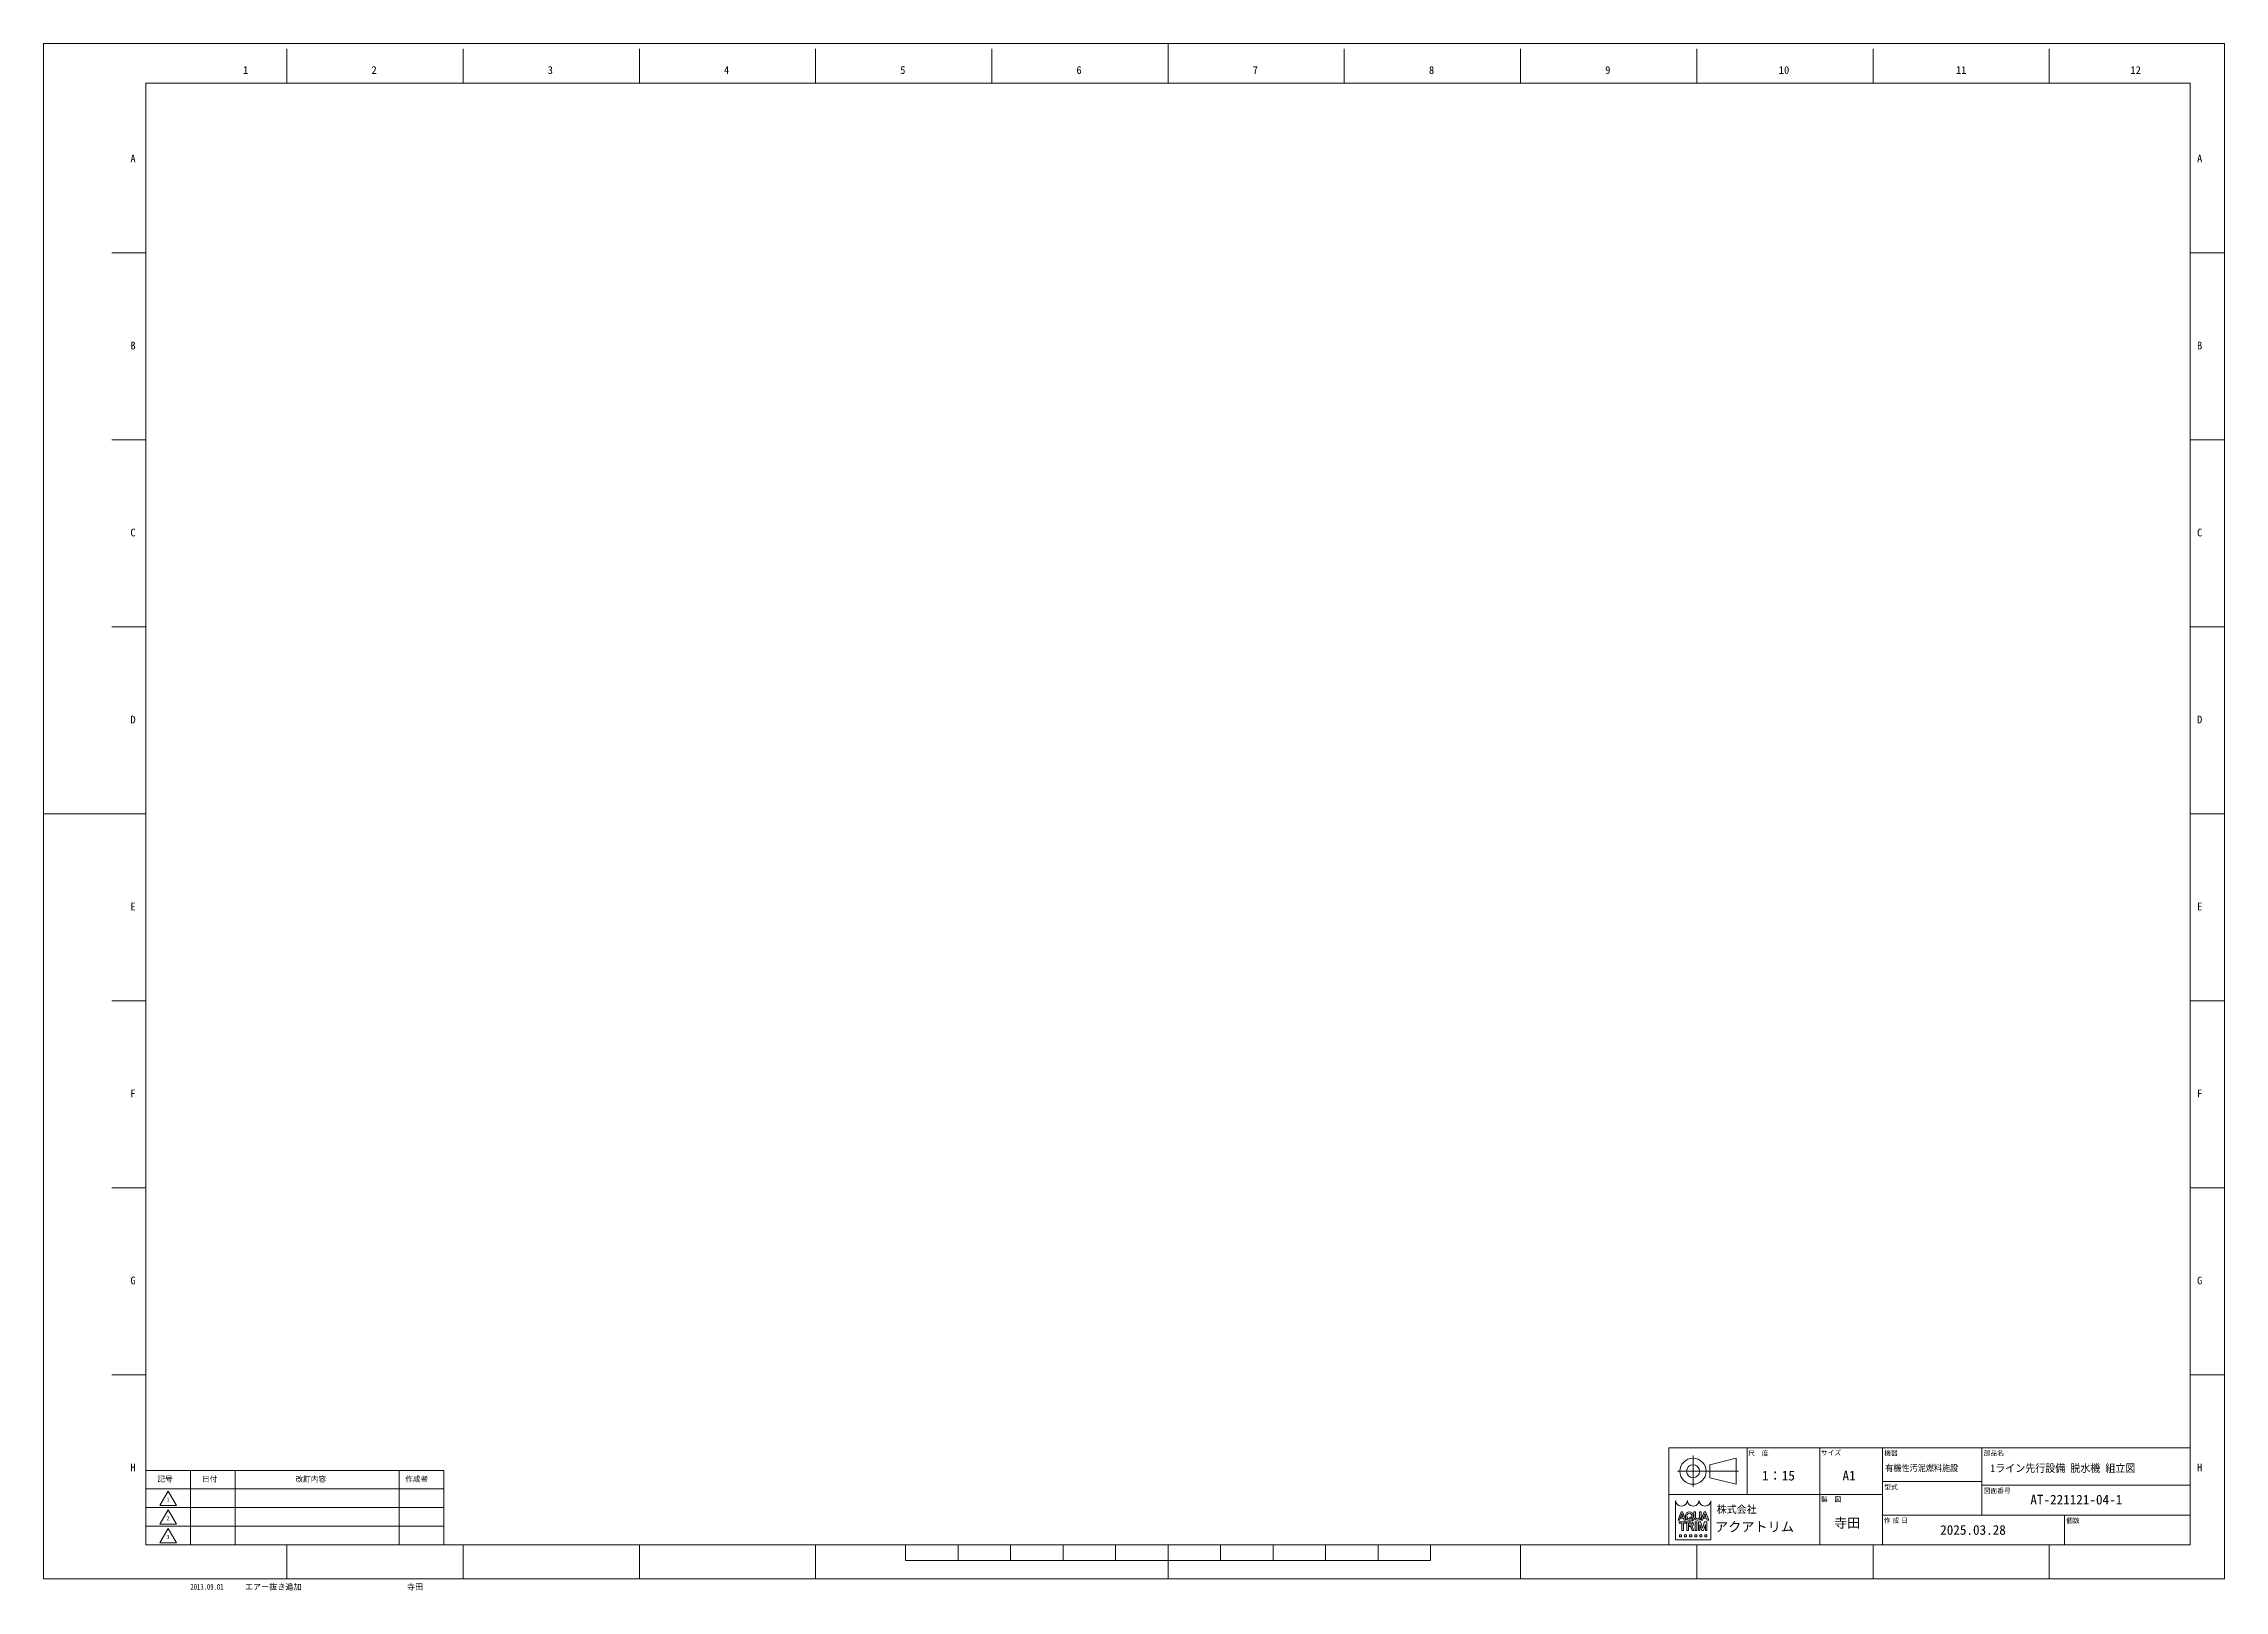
# Model space of a CAD drawing. Units: millimetres at full size. Extents: x -32787 to 32787, y -11878 to 14562.
# Drawn here: x -25896 to -13473, y -11878 to -3069 of the extents above; entities that cross this region are included whole.
import ezdxf
from ezdxf.enums import TextEntityAlignment as Align

# ---------------------------------------------------------------- set-up
doc = ezdxf.new("R2010")
doc.units = ezdxf.units.MM
doc.header["$LTSCALE"] = 9.6
doc.layers.add('0-0_90_FRAME', color=2, linetype='Continuous', lineweight=9)
doc.layers.add('0-1_91_BLANK', color=6, linetype='Continuous', lineweight=9)
doc.styles.add('ＭＳ ゴシック', font='')
doc.styles.add('ＭＳ Ｐゴシック', font='')
doc.styles.get('ＭＳ ゴシック').set_extended_font_data('MS Gothic')
doc.styles.get('ＭＳ Ｐゴシック').set_extended_font_data('MS PGothic')

msp = doc.modelspace()

# ---------------------------------------------------------------- texts
at = {"layer": '0-0_90_FRAME', "color": 134}
for s, height, style, p in [('1', 43.99, 'ＭＳ ゴシック', (-24760.835, -3254.502)), ('2', 43.99, 'ＭＳ ゴシック', (-24028.854, -3254.502)), ('3', 43.99, 'ＭＳ ゴシック', (-23024.853, -3254.502)), ('4', 43.99, 'ＭＳ ゴシック', (-22020.852, -3254.502)), ('5', 43.99, 'ＭＳ ゴシック', (-21016.851, -3254.502)), ('6', 43.99, 'ＭＳ ゴシック', (-20012.849, -3254.502)), ('7', 43.99, 'ＭＳ ゴシック', (-19008.848, -3254.502)), ('8', 43.99, 'ＭＳ ゴシック', (-18004.847, -3254.502)), ('9', 43.99, 'ＭＳ ゴシック', (-17000.846, -3254.502)), ('10', 43.99, 'ＭＳ ゴシック', (-16011.845, -3254.502)), ('11', 43.99, 'ＭＳ ゴシック', (-15002.844, -3254.502)), ('12', 43.99, 'ＭＳ ゴシック', (-14008.843, -3254.502)), ('A', 43.99, 'ＭＳ ゴシック', (-25402.125, -3758.777)), ('A', 43.99, 'ＭＳ ゴシック', (-13629.25, -3758.777)), ('B', 43.99, 'ＭＳ ゴシック', (-25402.125, -4823.736)), ('B', 43.99, 'ＭＳ ゴシック', (-13629.25, -4823.736)), ('C', 43.99, 'ＭＳ ゴシック', (-25402.125, -5888.694)), ('C', 43.99, 'ＭＳ ゴシック', (-13629.25, -5888.694)), ('D', 43.99, 'ＭＳ ゴシック', (-25402.125, -6953.652)), ('D', 43.99, 'ＭＳ ゴシック', (-13629.25, -6953.652)), ('E', 43.99, 'ＭＳ ゴシック', (-25402.125, -8018.61)), ('E', 43.99, 'ＭＳ ゴシック', (-13629.25, -8018.61)), ('F', 43.99, 'ＭＳ ゴシック', (-25402.125, -9083.569)), ('F', 43.99, 'ＭＳ ゴシック', (-13629.25, -9083.569)), ('G', 43.99, 'ＭＳ ゴシック', (-25402.125, -10148.527)), ('G', 43.99, 'ＭＳ ゴシック', (-13629.25, -10148.527)), ('H', 43.99, 'ＭＳ ゴシック', (-25402.125, -11213.485)), ('尺\u3000度', 27.49, 'ＭＳ Ｐゴシック', (-16185.673, -11119.427)), ('サイズ', 27.49, 'ＭＳ Ｐゴシック', (-15771.995, -11116.631)), ('機器', 27.49, 'ＭＳ Ｐゴシック', (-15411.1, -11118.808)), ('部品名', 27.49, 'ＭＳ Ｐゴシック', (-14844.672, -11118.808)), ('H', 43.99, 'ＭＳ ゴシック', (-13629.25, -11213.485)), ('記号', 31.11, 'ＭＳ Ｐゴシック', (-25248.225, -11269)), ('日付', 31.11, 'ＭＳ Ｐゴシック', (-24993.654, -11269)), ('改訂内容', 31.11, 'ＭＳ Ｐゴシック', (-24461.368, -11269.723)), ('作成者', 31.11, 'ＭＳ Ｐゴシック', (-23836.511, -11269)), ('1：15', 54.99, 'ＭＳ ゴシック', (-16107.389, -11268.994)), ('A1', 54.99, 'ＭＳ ゴシック', (-15648.739, -11268.994)), ('型式', 27.49, 'ＭＳ Ｐゴシック', (-15411.1, -11311.611)), ('図面番号', 27.49, 'ＭＳ Ｐゴシック', (-14844.672, -11332.826)), ('1', 23.33, 'ＭＳ ゴシック', (-25196.849, -11380.213)), ('製\u3000図', 27.49, 'ＭＳ Ｐゴシック', (-15771.995, -11381.809)), ('AT-221121-04-1', 54.99, 'ＭＳ ゴシック', (-14578.943, -11405.666)), ('2', 23.33, 'ＭＳ ゴシック', (-25196.849, -11486.285)), ('寺田', 54.99, 'ＭＳ ゴシック', (-15697.47, -11537.953)), ('作 成 日', 27.49, 'ＭＳ Ｐゴシック', (-15413.688, -11502.091)), ('2025.03.28', 54.99, 'ＭＳ ゴシック', (-15092.527, -11578.298)), ('個数', 27.49, 'ＭＳ Ｐゴシック', (-14375.352, -11503.128)), ('3', 23.33, 'ＭＳ ゴシック', (-25196.849, -11592.356))]:
    msp.add_text(s, height=height, dxfattribs=dict(at, style=style)).set_placement(p, align=Align.BOTTOM_LEFT)
at = {"layer": '0-0_90_FRAME', "color": 134, "style": 'ＭＳ ゴシック'}
for s, height, width, p in [('有機性汚泥燃料施設', 36.66, 0.9, (-15405.377, -11211.095)), ('1ライン先行設備 脱水機 組立図', 43.99, 0.95, (-14807.218, -11217.52))]:
    msp.add_text(s, height=height, dxfattribs=dict(at, width=width)).set_placement(p, align=Align.BOTTOM_LEFT)
at = {"layer": '0-0_90_FRAME', "style": 'ＭＳ ゴシック'}
for s, height, p in [('株式会社', 41.57, (-16365.028, -11450.526)), ('アクアトリム', 54.99, (-16375.472, -11560.668))]:
    msp.add_text(s, height=height, dxfattribs=at).set_placement(p, align=Align.BOTTOM_LEFT)
at = {"layer": '0-0_90_FRAME', "color": 3, "style": 'ＭＳ ゴシック', "width": 0.7}
msp.add_text('2013.09.01', height=32.99, dxfattribs=at).set_placement((-25060.225, -11884.591), align=Align.BOTTOM_LEFT)
at = {"layer": '0-0_90_FRAME', "color": 3, "style": 'ＭＳ ゴシック'}
for s, p in [('エアー抜き追加', (-24750.007, -11884.591)), ('寺田', (-23826.603, -11884.591))]:
    msp.add_text(s, height=32.99, dxfattribs=at).set_placement(p, align=Align.BOTTOM_LEFT)

# ---------------------------------------------------------------- linework, layer by layer
at = {"layer": '0-0_90_FRAME'}
for p, q in [((-24510.854, -3293.227), (-24510.854, -3098.798)), ((-23506.853, -3293.227), (-23506.853, -3098.798)), ((-22502.852, -3293.227), (-22502.852, -3098.798)), ((-21498.851, -3293.227), (-21498.851, -3098.798)), ((-20494.85, -3293.227), (-20494.85, -3098.798)), ((-18486.848, -3293.227), (-18486.848, -3098.798)), ((-17482.847, -3293.227), (-17482.847, -3098.798)), ((-16478.846, -3293.227), (-16478.846, -3098.798)), ((-15474.845, -3293.227), (-15474.845, -3098.798)), ((-14470.844, -3293.227), (-14470.844, -3098.798)), ((-25313.797, -4261.256), (-25508.226, -4261.256)), ((-13473.472, -4261.256), (-13667.901, -4261.256)), ((-25313.797, -5326.215), (-25508.226, -5326.215)), ((-13473.472, -5326.215), (-13667.901, -5326.215)), ((-25313.797, -6391.173), (-25508.226, -6391.173)), ((-13473.472, -6391.173), (-13667.901, -6391.173)), ((-25313.797, -8521.09), (-25508.226, -8521.09)), ((-13473.472, -8521.09), (-13667.901, -8521.09)), ((-25313.797, -9586.048), (-25508.226, -9586.048)), ((-13473.472, -9586.048), (-13667.901, -9586.048)), ((-25313.797, -10651.006), (-25508.226, -10651.006)), ((-13473.472, -10651.006), (-13667.901, -10651.006)), ((-16585.853, -11479.259), (-16585.853, -11479.028)), ((-16585.853, -11479.259), (-16577.231, -11479.259)), ((-16579.622, -11488.864), (-16540.237, -11488.864)), ((-16579.622, -11488.864), (-16579.622, -11495.589)), ((-16579.622, -11495.589), (-16565.213, -11495.589)), ((-16577.231, -11479.259), (-16563.76, -11441.427)), ((-16572.53, -11466.596), (-16569.93, -11459.296)), ((-16572.53, -11466.596), (-16554.797, -11466.596)), ((-16569.93, -11459.296), (-16557.397, -11459.296)), ((-16567.742, -11431.229), (-16559.777, -11431.229)), ((-16564.252, -11536.894), (-16564.252, -11496.549)), ((-16564.252, -11536.894), (-16555.607, -11536.894)), ((-16557.397, -11459.296), (-16563.76, -11441.427)), ((-16541.666, -11479.028), (-16559.777, -11431.229)), ((-16555.607, -11536.894), (-16555.607, -11496.549)), ((-16554.646, -11495.589), (-16540.237, -11495.589)), ((-16543.714, -11452.362), (-16543.714, -11458.125)), ((-16541.666, -11479.259), (-16541.666, -11479.028)), ((-16540.237, -11488.864), (-16540.237, -11495.589)), ((-16535.709, -11452.927), (-16535.709, -11457.538)), ((-16534.762, -11488.864), (-16534.762, -11536.894)), ((-16534.762, -11488.864), (-16512.668, -11488.864)), ((-16526.117, -11495.589), (-16511.516, -11495.589)), ((-16525.828, -11514.134), (-16525.828, -11507.41)), ((-16525.828, -11507.41), (-16511.516, -11507.41)), ((-16525.828, -11514.134), (-16516.396, -11514.134)), ((-16519.759, -11466.525), (-16515.504, -11462.007)), ((-16519.759, -11466.525), (-16515.836, -11470.342)), ((-16515.504, -11462.007), (-16497.713, -11476.666)), ((-16512.831, -11516.541), (-16505.519, -11536.894)), ((-16510.376, -11466.005), (-16504.186, -11471.106)), ((-16509.951, -11476.07), (-16503.272, -11482.57)), ((-16507.533, -11452.927), (-16507.533, -11457.538)), ((-16505.519, -11536.894), (-16496.202, -11536.894)), ((-16504.478, -11516.241), (-16496.202, -11536.51)), ((-16503.272, -11482.57), (-16497.713, -11476.666)), ((-16499.527, -11452.362), (-16499.527, -11458.125)), ((-16496.202, -11536.51), (-16496.202, -11536.894)), ((-16495.087, -11459.863), (-16495.087, -11431.229)), ((-16486.441, -11431.229), (-16495.087, -11431.229)), ((-16488.917, -11488.864), (-16478.35, -11488.864)), ((-16488.917, -11488.864), (-16488.917, -11495.589)), ((-16488.917, -11536.894), (-16488.917, -11530.17)), ((-16487.956, -11529.21), (-16487.956, -11496.549)), ((-16486.441, -11458.125), (-16486.441, -11431.229)), ((-16479.311, -11529.21), (-16479.311, -11496.549)), ((-16478.35, -11488.864), (-16478.35, -11495.589)), ((-16473.473, -11479.259), (-16476.355, -11479.259)), ((-16469.696, -11488.864), (-16457.151, -11488.864)), ((-16450.004, -11536.894), (-16461.058, -11503.273)), ((-16445.681, -11523.748), (-16457.151, -11488.864)), ((-16455.228, -11479.259), (-16455.228, -11479.028)), ((-16455.228, -11479.259), (-16446.606, -11479.259)), ((-16454.742, -11459.863), (-16454.742, -11431.229)), ((-16450.004, -11536.894), (-16441.358, -11536.894)), ((-16446.606, -11479.259), (-16433.135, -11441.427)), ((-16445.681, -11523.748), (-16434.211, -11488.864)), ((-16441.905, -11466.596), (-16439.305, -11459.296)), ((-16441.905, -11466.596), (-16424.172, -11466.596)), ((-16441.358, -11536.894), (-16430.303, -11503.273)), ((-16439.305, -11459.296), (-16426.772, -11459.296)), ((-16437.117, -11431.229), (-16429.152, -11431.229)), ((-16421.658, -11488.864), (-16434.211, -11488.864)), ((-16426.772, -11459.296), (-16433.135, -11441.427)), ((-16411.041, -11479.028), (-16429.152, -11431.229)), ((-16411.041, -11479.259), (-16411.041, -11479.028)), ((-24510.854, -11812.595), (-24510.854, -11619.036)), ((-23506.853, -11812.595), (-23506.853, -11619.036)), ((-22502.852, -11812.595), (-22502.852, -11619.036)), ((-21498.851, -11812.595), (-21498.851, -11619.036)), ((-17482.847, -11812.595), (-17482.847, -11619.036)), ((-16577.216, -11562.048), (-16577.216, -11573.575)), ((-16548.398, -11562.048), (-16548.398, -11573.575)), ((-16519.58, -11562.048), (-16519.58, -11573.575)), ((-16490.762, -11562.048), (-16490.762, -11573.575)), ((-16478.846, -11812.595), (-16478.846, -11619.036)), ((-16461.944, -11562.048), (-16461.944, -11573.575)), ((-16421.599, -11562.048), (-16421.599, -11573.575)), ((-15474.845, -11812.595), (-15474.845, -11619.036)), ((-14470.844, -11812.595), (-14470.844, -11619.036))]:
    msp.add_line(p, q, dxfattribs=at)
at = {"layer": '0-0_90_FRAME', "color": 6}
for p, q in [((-19490.849, -3068.798), (-19490.849, -3293.227)), ((-25896.485, -7456.131), (-25313.797, -7456.131)), ((-13473.472, -7456.131), (-13667.901, -7456.131)), ((-20986.456, -11708.772), (-20986.456, -11619.036)), ((-20687.335, -11708.772), (-20687.335, -11619.036)), ((-20388.213, -11708.772), (-20388.213, -11619.036)), ((-20089.092, -11708.772), (-20089.092, -11619.036)), ((-19789.97, -11708.772), (-19789.97, -11619.036)), ((-19490.849, -11812.595), (-19490.849, -11619.036)), ((-19191.727, -11708.772), (-19191.727, -11619.036)), ((-18892.606, -11708.772), (-18892.606, -11619.036)), ((-18593.485, -11708.772), (-18593.485, -11619.036)), ((-18294.363, -11708.772), (-18294.363, -11619.036)), ((-17995.242, -11708.772), (-17995.242, -11619.036)), ((-20986.456, -11708.772), (-17995.242, -11708.772))]:
    msp.add_line(p, q, dxfattribs=at)
at = {"layer": '0-0_90_FRAME', "color": 134}
for p, q in [((-16500.539, -11289.153), (-16500.539, -11110.953)), ((-16192.401, -11332.643), (-16192.401, -11067.464)), ((-15778.723, -11619.036), (-15778.723, -11067.464)), ((-15421.294, -11619.036), (-15421.294, -11067.464)), ((-14854.866, -11067.464), (-14854.866, -11449.321)), ((-25313.797, -11300.821), (-23616.654, -11300.821)), ((-25059.225, -11619.036), (-25059.225, -11194.75)), ((-24804.654, -11619.036), (-24804.654, -11194.75)), ((-23871.225, -11619.036), (-23871.225, -11194.75)), ((-16589.639, -11200.053), (-16240.664, -11200.053)), ((-15421.294, -11258.393), (-14854.866, -11258.393)), ((-14854.866, -11279.607), (-13667.901, -11279.607)), ((-25313.797, -11406.893), (-23616.654, -11406.893)), ((-15421.294, -11332.643), (-16637.901, -11332.643)), ((-25313.797, -11512.964), (-23616.654, -11512.964)), ((-15421.294, -11449.321), (-13667.901, -11449.321)), ((-14384.258, -11449.321), (-14384.258, -11619.036))]:
    msp.add_line(p, q, dxfattribs=at)
at = {"layer": '0-0_90_FRAME', "color": 6}
msp.add_lwpolyline([(-25313.797, -11619.036), (-13667.901, -11619.036), (-13667.901, -3293.227), (-25313.797, -3293.227)], close=True, dxfattribs=at)
at = {"layer": '0-0_90_FRAME', "color": 134}
for points in [[(-16637.901, -11619.036), (-13667.901, -11619.036), (-13667.901, -11067.464), (-16637.901, -11067.464)], [(-16404.014, -11162.928), (-16255.514, -11125.803), (-16255.514, -11274.303), (-16404.014, -11237.178)], [(-25313.797, -11619.036), (-23616.654, -11619.036), (-23616.654, -11194.75), (-25313.797, -11194.75)], [(-25234.243, -11395.627), (-25186.511, -11312.952), (-25138.779, -11395.627)], [(-25234.243, -11501.698), (-25186.511, -11419.024), (-25138.779, -11501.698)], [(-25234.243, -11607.77), (-25186.511, -11525.095), (-25138.779, -11607.77)]]:
    msp.add_lwpolyline(points, close=True, dxfattribs=at)
at = {"layer": '0-0_90_FRAME'}
for points in [[(-16398.545, -11368.968), (-16398.545, -11590.866), (-16600.27, -11590.866), (-16600.27, -11368.968)], [(-16585.853, -11479.259), (-16585.853, -11479.028), (-16567.742, -11431.229)], [(-16541.666, -11479.259), (-16550.288, -11479.259), (-16554.797, -11466.596)], [(-16534.762, -11536.894), (-16526.117, -11536.894), (-16526.117, -11495.589)], [(-16488.917, -11536.894), (-16478.35, -11536.894), (-16478.35, -11530.17)], [(-16469.696, -11488.864), (-16469.696, -11536.894), (-16461.05, -11536.894), (-16461.058, -11503.273)], [(-16463.387, -11458.125), (-16463.387, -11431.229), (-16454.742, -11431.229)], [(-16455.228, -11479.259), (-16455.228, -11479.028), (-16437.117, -11431.229)], [(-16430.303, -11503.273), (-16430.303, -11536.894), (-16421.658, -11536.894), (-16421.658, -11488.864)], [(-16411.041, -11479.259), (-16419.663, -11479.259), (-16424.172, -11466.596)], [(-16577.216, -11562.048), (-16565.689, -11562.048), (-16565.689, -11573.575), (-16577.216, -11573.575)], [(-16548.398, -11562.048), (-16536.871, -11562.048), (-16536.871, -11573.575), (-16548.398, -11573.575)], [(-16519.58, -11562.048), (-16508.053, -11562.048), (-16508.053, -11573.575), (-16519.58, -11573.575)], [(-16490.762, -11562.048), (-16479.235, -11562.048), (-16479.235, -11573.575), (-16490.762, -11573.575)], [(-16461.944, -11562.048), (-16450.417, -11562.048), (-16450.417, -11573.575), (-16461.944, -11573.575)], [(-16421.599, -11562.048), (-16433.127, -11562.048), (-16433.127, -11573.575), (-16421.599, -11573.575)]]:
    msp.add_lwpolyline(points, dxfattribs=at)
at = {"layer": '0-0_90_FRAME', "color": 134}
for radius in [74.25, 37.125]:
    msp.add_circle((-16500.539, -11200.053), radius, dxfattribs=at)
at = {"layer": '0-0_90_FRAME'}
for centre, radius, start, end in [((-16600.27, -11369.929), 0.961, 0, 90), ((-16533.029, -11369.929), 0.961, 0, 180), ((-16533.029, -11369.929), 0.961, 0, 90), ((-16465.787, -11369.929), 0.961, 0, 180), ((-16398.545, -11369.929), 0.961, 90, 180), ((-16565.213, -11496.549), 0.961, 0, 90), ((-16554.646, -11496.549), 0.961, 90, 180), ((-16516.396, -11517.976), 3.842, 21.9283, 90), ((-16511.722, -11501.499), 5.914, 271.99706, 88.00294), ((-16510.29, -11518.622), 6.281, 22.27295, 58.55311), ((-16474.78, -11458.994), 20.325, 182.45003, 265.55526), ((-16488.917, -11496.549), 0.961, 0, 90), ((-16488.917, -11529.21), 0.961, 270, 0), ((-16469.293, -11458.349), 17.15, 179.25279, 218.96457), ((-16474.914, -11455.128), 15.989, 241.15773, 298.84227), ((-16478.35, -11496.549), 0.961, 90, 180), ((-16478.35, -11529.21), 0.961, 180, 270), ((-16475.048, -11458.994), 20.325, 274.44474, 357.54997), ((-16480.535, -11458.349), 17.15, 321.03543, 0.74721)]:
    msp.add_arc(centre, radius, start, end, dxfattribs=at)
for centre, major_axis, ratio, start_param, end_param in [((-16566.649, -11369.929), (-32.66, 0), 0.882353, 6.283185307, 9.424777961), ((-16499.408, -11369.929), (-32.66, 0), 0.882353, 6.283185307, 9.424777961), ((-16432.166, -11369.929), (-32.66, 0), 0.882353, 6.283185307, 9.424777961), ((-16521.621, -11452.362), (-22.094, 0), 0.956522, 3.141592654, 6.283185307), ((-16521.621, -11458.125), (-22.094, 0), 0.956522, 6.283185307, 8.410455863), ((-16521.621, -11452.927), (14.088, 0), 0.994718, 6.283185307, 9.424777961), ((-16521.621, -11457.56), (14.088, 0), 0.995036, 3.141592654, 5.135492593), ((-16512.668, -11501.499), (-15.506, 0), 0.81482, 1.944069453, 4.71238898), ((-16521.621, -11457.56), (14.088, 0), 0.995036, 5.636667124, 6.283185307), ((-16521.621, -11458.125), (-22.094, 0), 0.956522, 2.48020459, 3.141592654)]:
    msp.add_ellipse(centre, major_axis=major_axis, ratio=ratio, start_param=start_param, end_param=end_param, dxfattribs=at)
at = {"layer": '0-1_91_BLANK'}
msp.add_lwpolyline([(-25896.485, -11812.595), (-13473.472, -11812.595), (-13473.472, -3068.798), (-25896.485, -3068.798)], close=True, dxfattribs=at)

msp.set_redraw_order([(e.dxf.handle, doc.entitydb.next_handle()) for e in msp.query("TEXT MTEXT ATTDEF DIMENSION ARC_DIMENSION")])  # texts and dimensions are drawn at this point

doc.saveas('drawing.dxf')
